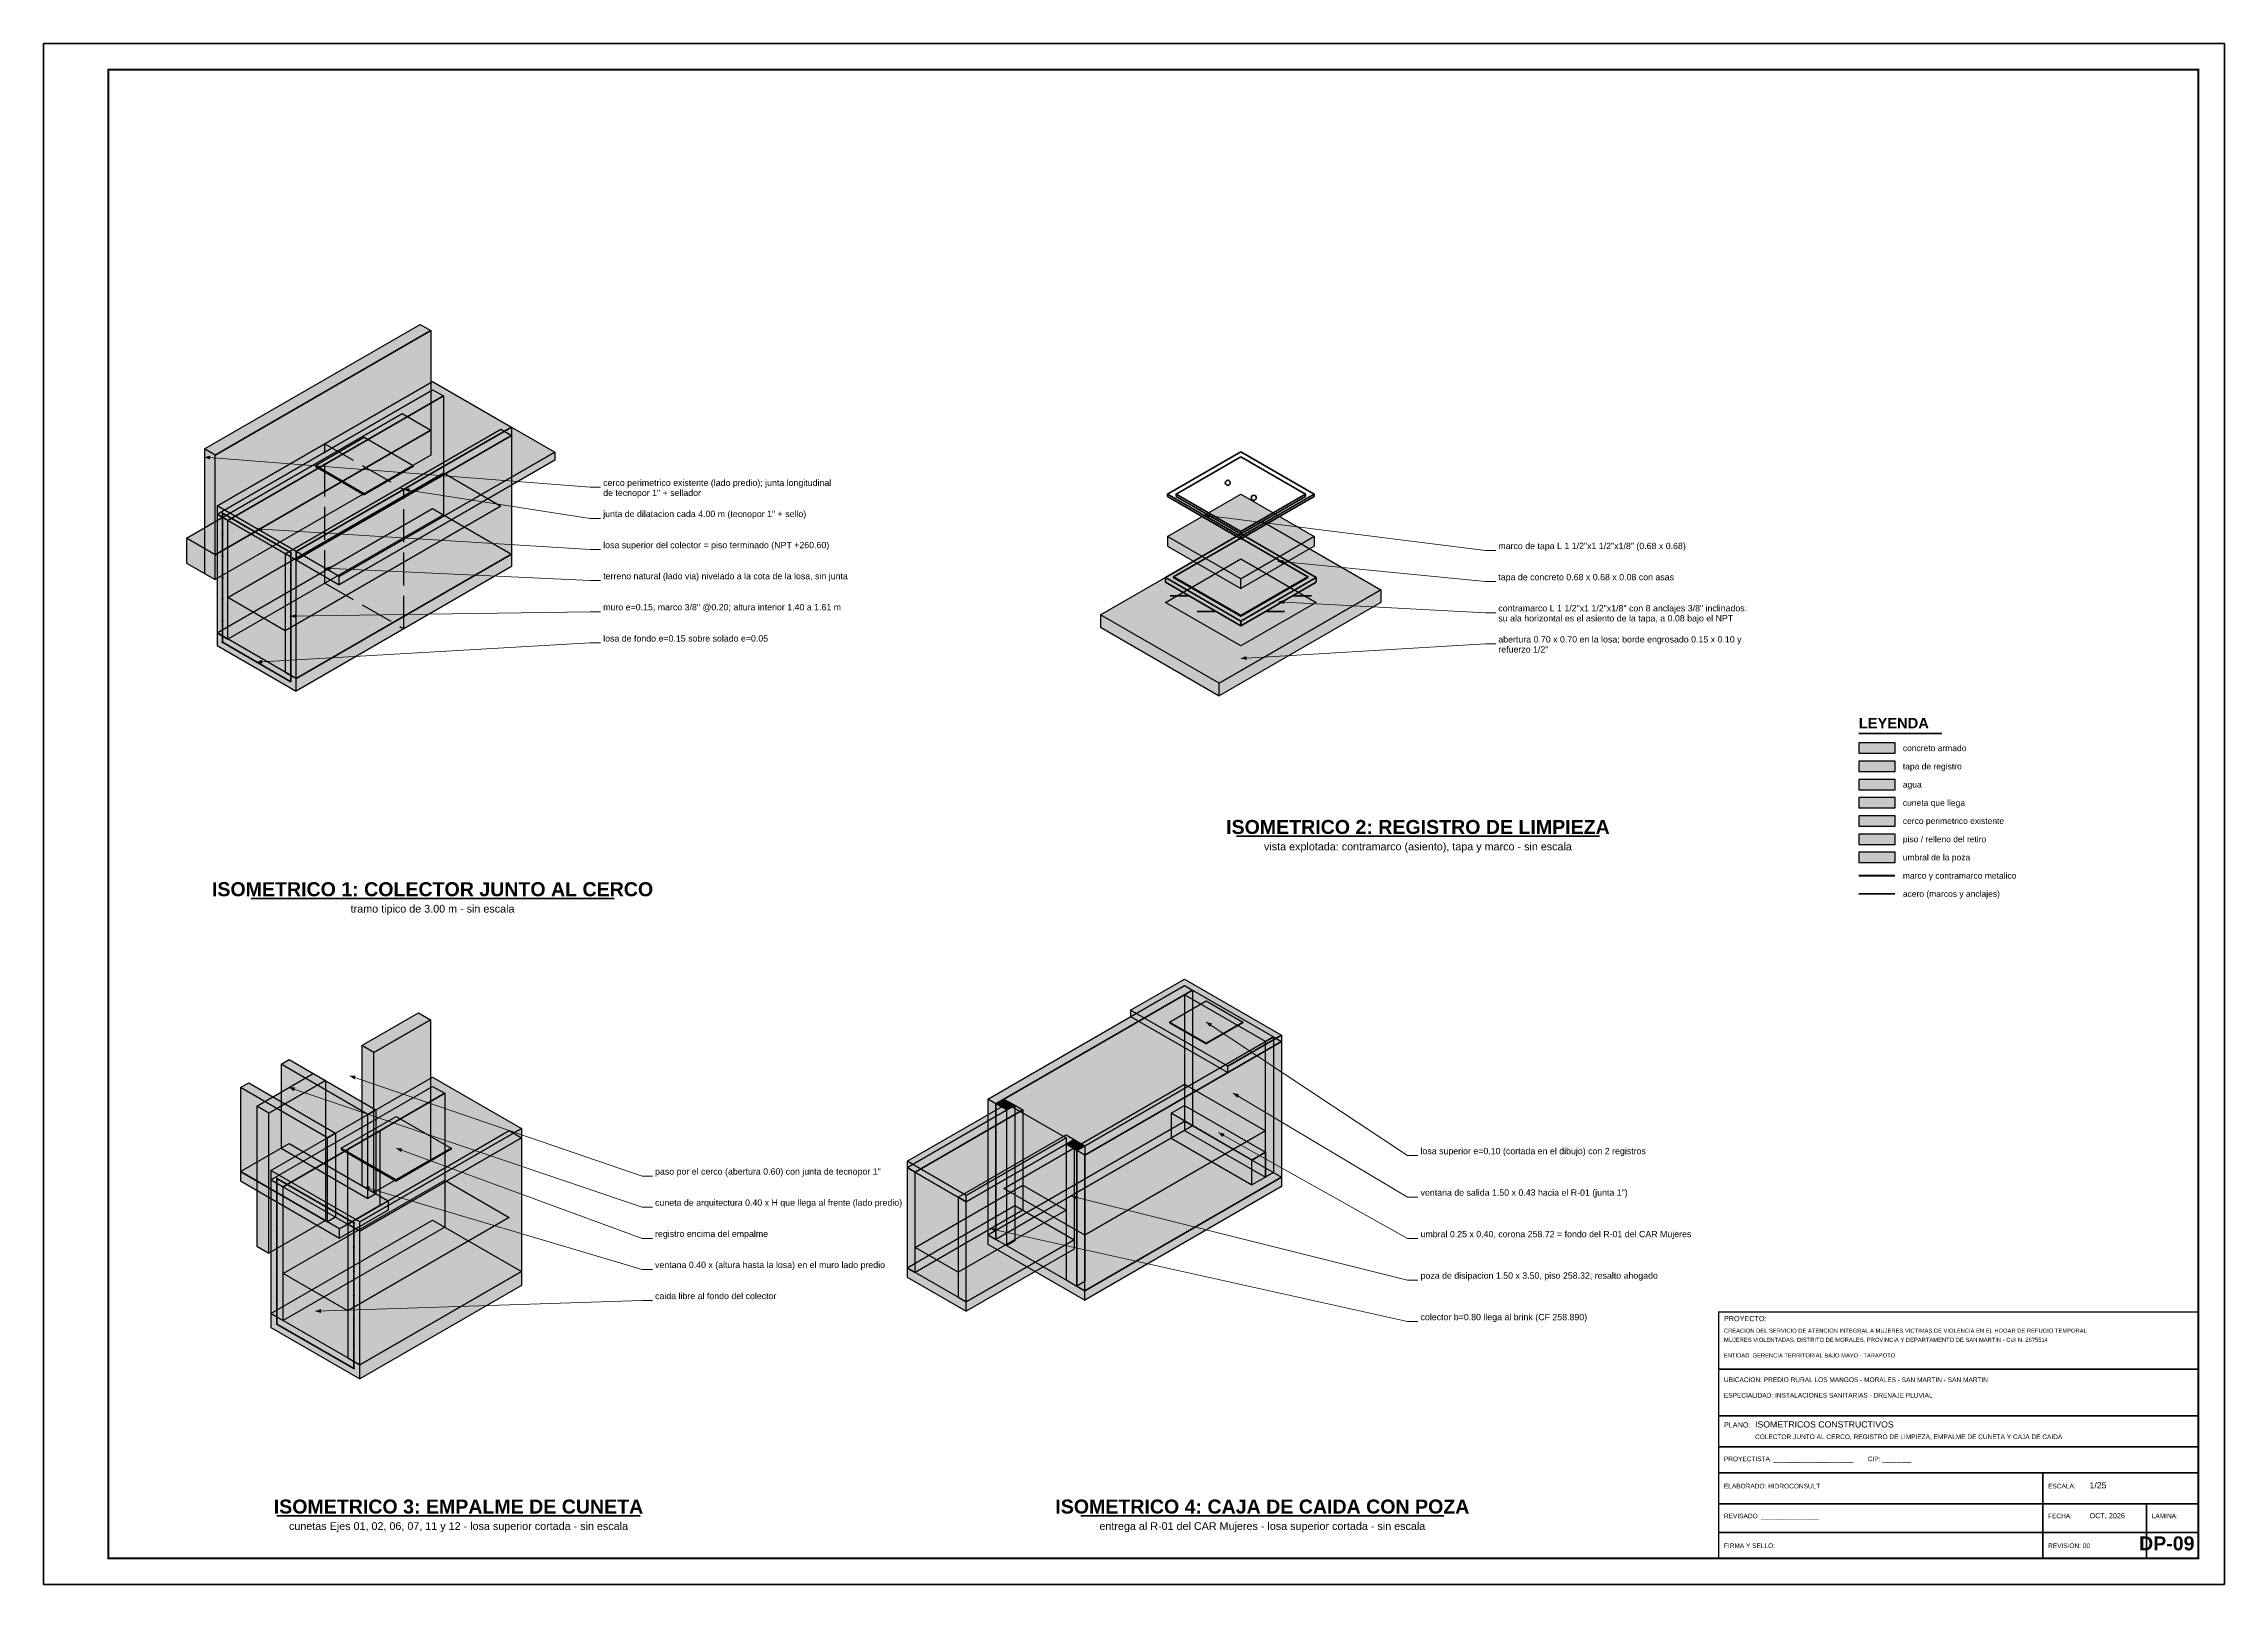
# Model space of a CAD drawing. Header units: metres. Extents: x 349021 to 349543, y 9281040 to 9281959.
# Drawn here: x 349070.98 to 349092.01, y 9281439.79 to 9281454.64 of the extents above; entities that cross this region are included whole.
import ezdxf
from ezdxf.enums import TextEntityAlignment as Align

# ---------------------------------------------------------------- set-up
doc = ezdxf.new("R2010")
doc.units = ezdxf.units.M
doc.header["$LTSCALE"] = 0.25
doc.linetypes.add('DASHED', pattern=[1.524, 1.27, -0.254])
for name, color, linetype, lineweight in [('ACERO', 1, 'CONTINUOUS', 35), ('LLAMADAS', 30, 'CONTINUOUS', 18), ('MARCO', 7, 'CONTINUOUS', 50), ('MARCO-METALICO', 32, 'CONTINUOUS', 40), ('ROTULO', 7, 'CONTINUOUS', 35), ('TITULOS', 160, 'CONTINUOUS', 35)]:
    doc.layers.add(name, color=color, linetype=linetype, lineweight=lineweight)
for name, color, linetype in [('ACERO-PUNTOS', 5, 'CONTINUOUS'), ('ISO-ARISTAS', 8, 'CONTINUOUS'), ('JUNTAS', 8, 'DASHED'), ('LEYENDA', 7, 'CONTINUOUS'), ('ROTULO-TEXTO', 7, 'CONTINUOUS'), ('TEXTOS', 7, 'CONTINUOUS')]:
    doc.layers.add(name, color=color, linetype=linetype)
for name, color, linetype, true_color in [('ISO-AGUA', 150, 'CONTINUOUS', 0x82bef0), ('ISO-CERCO', 14, 'CONTINUOUS', 0xe2c8c8), ('ISO-CONCRETO-LAT1', 253, 'CONTINUOUS', 0xcecece), ('ISO-CONCRETO-LAT2', 252, 'CONTINUOUS', 0xb2b2b2), ('ISO-CONCRETO-SUP', 254, 'CONTINUOUS', 0xe8e8e8), ('ISO-CUNETA', 94, 'CONTINUOUS', 0xa8d6a8), ('ISO-PIEDRA', 34, 'CONTINUOUS', 0xc4b092), ('ISO-TAPA', 255, 'CONTINUOUS', 0xf8f4e6), ('ISO-TERRENO', 94, 'CONTINUOUS', 0xd6e2c4)]:
    doc.layers.add(name, color=color, linetype=linetype, true_color=true_color)
doc.styles.get("Standard").update_dxf_attribs({"font": 'arial.ttf'})
doc.styles.add('TITULOS', font='arialbd.ttf')

msp = doc.modelspace()

# ---------------------------------------------------------------- texts
at = {"layer": 'LEYENDA'}
for s, p in [('concreto armado', (349088.905, 9281447.85)), ('tapa de registro', (349088.905, 9281447.674)), ('agua', (349088.905, 9281447.499)), ('cuneta que llega', (349088.905, 9281447.323)), ('cerco perimetrico existente', (349088.905, 9281447.148)), ('piso / relleno del retiro', (349088.905, 9281446.972)), ('umbral de la poza', (349088.905, 9281446.797)), ('marco y contramarco metalico', (349088.905, 9281446.621)), ('acero (marcos y anclajes)', (349088.905, 9281446.446))]:
    msp.add_text(s, height=0.0585, dxfattribs=at).set_placement(p, align=Align.MIDDLE_LEFT)
at = {"layer": 'ROTULO-TEXTO'}
for s, height, p in [('PROYECTO:', 0.05, (349087.18, 9281442.327)), ('CREACION DEL SERVICIO DE ATENCION INTEGRAL A MUJERES VICTIMAS DE VIOLENCIA EN EL HOGAR DE REFUGIO TEMPORAL', 0.04, (349087.18, 9281442.215)), ('MUJERES VIOLENTADAS, DISTRITO DE MORALES, PROVINCIA Y DEPARTAMENTO DE SAN MARTIN - CUI N. 2675514', 0.04, (349087.18, 9281442.127)), ('ENTIDAD: GERENCIA TERRITORIAL BAJO MAYO - TARAPOTO', 0.04, (349087.18, 9281441.977)), ('UBICACION: PREDIO RURAL LOS MANGOS - MORALES - SAN MARTIN - SAN MARTIN', 0.045, (349087.18, 9281441.74)), ('ESPECIALIDAD: INSTALACIONES SANITARIAS - DRENAJE PLUVIAL', 0.045, (349087.18, 9281441.59)), ('PLANO:', 0.05, (349087.18, 9281441.302)), ('ISOMETRICOS CONSTRUCTIVOS', 0.06, (349087.48, 9281441.302)), ('COLECTOR JUNTO AL CERCO, REGISTRO DE LIMPIEZA, EMPALME DE CUNETA Y CAJA DE CAIDA', 0.045, (349087.48, 9281441.19)), ('PROYECTISTA: ______________________        CIP: ________', 0.045, (349087.18, 9281440.977)), ('ELABORADO: HIDROCONSULT', 0.045, (349087.18, 9281440.715)), ('ESCALA:', 0.045, (349090.305, 9281440.715)), ('1/25', 0.06, (349090.705, 9281440.715)), ('REVISADO: ________________', 0.045, (349087.18, 9281440.427)), ('FECHA:', 0.045, (349090.305, 9281440.427)), ('OCT. 2026', 0.05, (349090.705, 9281440.427)), ('LAMINA:', 0.045, (349091.305, 9281440.427)), ('FIRMA Y SELLO:', 0.045, (349087.18, 9281440.14)), ('REVISION: 00', 0.045, (349090.305, 9281440.14))]:
    msp.add_text(s, height=height, dxfattribs=at).set_placement(p)
at = {"layer": 'TEXTOS'}
for s, p in [('cerco perimetrico existente (lado predio); junta longitudinal', (349076.375, 9281450.377)), ('de tecnopor 1" + sellador', (349076.375, 9281450.28)), ('junta de dilatacion cada 4.00 m (tecnopor 1" + sello)', (349076.375, 9281450.077)), ('losa superior del colector = piso terminado (NPT +260.60)', (349076.375, 9281449.777)), ('marco de tapa L 1 1/2"x1 1/2"x1/8" (0.68 x 0.68)', (349085.005, 9281449.768)), ('terreno natural (lado via) nivelado a la cota de la losa, sin junta', (349076.375, 9281449.477)), ('tapa de concreto 0.68 x 0.68 x 0.08 con asas', (349085.005, 9281449.468)), ('muro e=0.15, marco 3/8" @0.20; altura interior 1.40 a 1.61 m', (349076.375, 9281449.178)), ('su ala horizontal es el asiento de la tapa, a 0.08 bajo el NPT', (349085.005, 9281449.071)), ('contramarco L 1 1/2"x1 1/2"x1/8" con 8 anclajes 3/8" inclinados:', (349085.005, 9281449.168)), ('losa de fondo e=0.15 sobre solado e=0.05', (349076.375, 9281448.877)), ('abertura 0.70 x 0.70 en la losa; borde engrosado 0.15 x 0.10 y', (349085.005, 9281448.868)), ('refuerzo 1/2"', (349085.005, 9281448.771)), ('losa superior e=0.10 (cortada en el dibujo) con 2 registros', (349084.255, 9281443.936)), ('paso por el cerco (abertura 0.60) con junta de tecnopor 1"', (349076.875, 9281443.739)), ('ventana de salida 1.50 x 0.43 hacia el R-01 (junta 1")', (349084.255, 9281443.536)), ('cuneta de arquitectura 0.40 x H que llega al frente (lado predio)', (349076.875, 9281443.439)), ('registro encima del empalme', (349076.875, 9281443.139)), ('umbral 0.25 x 0.40, corona 258.72 = fondo del R-01 del CAR Mujeres', (349084.255, 9281443.136)), ('ventana 0.40 x (altura hasta la losa) en el muro lado predio', (349076.875, 9281442.839)), ('poza de disipacion 1.50 x 3.50, piso 258.32; resalto ahogado', (349084.255, 9281442.736)), ('caida libre al fondo del colector', (349076.875, 9281442.539)), ('colector b=0.80 llega al brink (CF 258.890)', (349084.255, 9281442.336))]:
    msp.add_text(s, height=0.06075, dxfattribs=at).set_placement(p)
for s, p in [('vista explotada: contramarco (asiento), tapa y marco - sin escala', (349084.23, 9281446.902)), ('tramo tipico de 3.00 m - sin escala', (349074.73, 9281446.302)), ('cunetas Ejes 01, 02, 06, 07, 11 y 12 - losa superior cortada - sin escala', (349074.98, 9281440.352)), ('entrega al R-01 del CAR Mujeres - losa superior cortada - sin escala', (349082.73, 9281440.352))]:
    msp.add_text(s, height=0.07425, dxfattribs=at).set_placement(p, align=Align.MIDDLE_CENTER)
at = {"layer": 'TITULOS', "style": 'TITULOS'}
msp.add_text('LEYENDA', height=0.1013, dxfattribs=at).set_placement((349088.48, 9281448.04))
for s, p in [('ISOMETRICO 2: REGISTRO DE LIMPIEZA', (349084.23, 9281447.09)), ('ISOMETRICO 1: COLECTOR JUNTO AL CERCO', (349074.73, 9281446.49)), ('ISOMETRICO 3: EMPALME DE CUNETA', (349074.98, 9281440.54)), ('ISOMETRICO 4: CAJA DE CAIDA CON POZA', (349082.73, 9281440.54))]:
    msp.add_text(s, height=0.135, dxfattribs=at).set_placement(p, align=Align.MIDDLE_CENTER)
msp.add_text('DP-09', height=0.135, dxfattribs=at).set_placement((349091.717, 9281440.077), align=Align.BOTTOM_RIGHT)

# ---------------------------------------------------------------- blocks, each defined once
blk = doc.blocks.new('ACERO-38')
at = {"layer": 'ACERO-PUNTOS'}
h = blk.add_hatch(color=5, dxfattribs=at)
h.dxf.hatch_style = 1
h.paths.add_polyline_path([(-0.00475, 0, 1), (0.00475, 0, 1)])
at = {"layer": 'ACERO-PUNTOS', "color": 5}
blk.add_circle((0, 0), 0.00475, dxfattribs=at)

# ---------------------------------------------------------------- hatches: boundary and pattern name
at = {"layer": 'ISO-AGUA', "true_color": 0x82bef0}
h = msp.add_hatch(color=7, dxfattribs=at)
h.dxf.hatch_style = 1
h.paths.add_polyline_path([(349088.48, 9281447.449), (349088.83, 9281447.449), (349088.83, 9281447.549), (349088.48, 9281447.549)])
at = {"layer": 'ISO-CERCO', "true_color": 0xe2c8c8}
h = msp.add_hatch(color=7, dxfattribs=at)
h.dxf.hatch_style = 1
h.paths.add_polyline_path([(349088.48, 9281447.098), (349088.83, 9281447.098), (349088.83, 9281447.198), (349088.48, 9281447.198)])
at = {"layer": 'ISO-CONCRETO-SUP', "true_color": 0xe8e8e8}
h = msp.add_hatch(color=7, dxfattribs=at)
h.dxf.hatch_style = 1
h.paths.add_polyline_path([(349088.48, 9281447.8), (349088.83, 9281447.8), (349088.83, 9281447.9), (349088.48, 9281447.9)])
at = {"layer": 'ISO-CUNETA', "true_color": 0xa8d6a8}
h = msp.add_hatch(color=7, dxfattribs=at)
h.dxf.hatch_style = 1
h.paths.add_polyline_path([(349088.48, 9281447.273), (349088.83, 9281447.273), (349088.83, 9281447.373), (349088.48, 9281447.373)])
at = {"layer": 'ISO-PIEDRA', "true_color": 0xc4b092}
h = msp.add_hatch(color=7, dxfattribs=at)
h.dxf.hatch_style = 1
h.paths.add_polyline_path([(349088.48, 9281446.747), (349088.83, 9281446.747), (349088.83, 9281446.847), (349088.48, 9281446.847)])
at = {"layer": 'ISO-TAPA', "true_color": 0xf8f4e6}
h = msp.add_hatch(color=7, dxfattribs=at)
h.dxf.hatch_style = 1
h.paths.add_polyline_path([(349088.48, 9281447.624), (349088.83, 9281447.624), (349088.83, 9281447.724), (349088.48, 9281447.724)])
at = {"layer": 'ISO-TERRENO', "true_color": 0xd6e2c4}
h = msp.add_hatch(color=7, dxfattribs=at)
h.dxf.hatch_style = 1
h.paths.add_polyline_path([(349088.48, 9281446.922), (349088.83, 9281446.922), (349088.83, 9281447.022), (349088.48, 9281447.022)])

# ---------------------------------------------------------------- linework, layer by layer
at = {"layer": 'ACERO'}
for p, q in [((349082.029, 9281449.318), (349081.841, 9281449.318)), ((349083.016, 9281449.318), (349083.203, 9281449.318)), ((349082.288, 9281449.168), (349082.101, 9281449.168)), ((349082.756, 9281449.168), (349082.943, 9281449.168))]:
    msp.add_line(p, q, dxfattribs=at)
for points in [[(349072.704, 9281448.87), (349073.362, 9281448.49), (349073.362, 9281449.734), (349072.704, 9281450.114)], [(349073.23, 9281442.299), (349073.97, 9281441.871), (349073.97, 9281443.274), (349073.23, 9281443.702)]]:
    msp.add_lwpolyline(points, close=True, dxfattribs=at)
at = {"layer": 'ACERO', "const_width": 0.0175}
msp.add_lwpolyline([(349088.48, 9281446.446), (349088.83, 9281446.446)], dxfattribs=at)
at = {"layer": 'ISO-AGUA'}
msp.add_lwpolyline([(349088.48, 9281447.449), (349088.83, 9281447.449), (349088.83, 9281447.549), (349088.48, 9281447.549)], close=True, dxfattribs=at)
at = {"layer": 'ISO-AGUA', "true_color": 0x82bef0}
for points in [[(349074.834, 9281450.502), (349075.388, 9281450.182), (349072.755, 9281449.302), (349073.31, 9281448.982)], [(349081.98, 9281444.61), (349082.759, 9281444.16), (349080.239, 9281443.605), (349081.019, 9281443.155)], [(349074.847, 9281443.685), (349075.47, 9281443.325), (349073.288, 9281442.785), (349073.912, 9281442.425)], [(349080.421, 9281443.638), (349080.837, 9281443.398), (349079.382, 9281443.038), (349079.798, 9281442.798)]]:
    msp.add_solid(points, dxfattribs=at)
at = {"layer": 'ISO-ARISTAS'}
for points in [[(349074.609, 9281451.934), (349074.713, 9281451.874), (349072.634, 9281450.674), (349072.53, 9281450.734)], [(349074.713, 9281450.674), (349072.634, 9281449.474), (349072.634, 9281450.674), (349074.713, 9281451.874)], [(349074.73, 9281451.384), (349075.492, 9281450.944), (349073.414, 9281449.744), (349072.652, 9281450.184)], [(349074.73, 9281451.304), (349074.834, 9281451.244), (349072.755, 9281450.044), (349072.652, 9281450.104)], [(349074.834, 9281450.1), (349072.755, 9281448.9), (349072.755, 9281450.044), (349074.834, 9281451.244)], [(349074.834, 9281450.1), (349072.755, 9281448.9), (349072.755, 9281450.044), (349074.834, 9281451.244)], [(349074.436, 9281451.074), (349074.713, 9281450.914), (349072.634, 9281449.714), (349072.357, 9281449.874)], [(349075.492, 9281450.864), (349073.414, 9281449.664), (349073.414, 9281449.744), (349075.492, 9281450.944)], [(349075.492, 9281450.944), (349075.908, 9281450.704), (349073.829, 9281449.504), (349073.414, 9281449.744)], [(349072.53, 9281449.534), (349072.634, 9281449.474), (349072.634, 9281450.674), (349072.53, 9281450.734)], [(349074.713, 9281450.674), (349072.634, 9281449.474), (349072.634, 9281449.714), (349074.713, 9281450.914)], [(349075.388, 9281450.924), (349075.492, 9281450.864), (349073.414, 9281449.664), (349073.31, 9281449.724)], [(349075.492, 9281449.72), (349073.414, 9281448.52), (349073.414, 9281449.664), (349075.492, 9281450.864)], [(349074.072, 9281450.846), (349074.543, 9281450.574), (349074.072, 9281450.302), (349073.601, 9281450.574)], [(349073.601, 9281450.564), (349074.072, 9281450.292), (349074.072, 9281450.302), (349073.601, 9281450.574)], [(349075.908, 9281450.624), (349073.829, 9281449.424), (349073.829, 9281449.504), (349075.908, 9281450.704)], [(349074.543, 9281450.564), (349074.072, 9281450.292), (349074.072, 9281450.302), (349074.543, 9281450.574)], [(349074.834, 9281450.502), (349075.388, 9281450.182), (349073.31, 9281448.982), (349072.755, 9281449.302)], [(349082.522, 9281450.299), (349083.229, 9281449.891), (349082.522, 9281449.483), (349081.815, 9281449.891)], [(349072.652, 9281450.104), (349073.414, 9281449.664), (349073.414, 9281449.744), (349072.652, 9281450.184)], [(349074.73, 9281450.16), (349075.492, 9281449.72), (349073.414, 9281448.52), (349072.652, 9281448.96)], [(349072.652, 9281448.96), (349072.755, 9281448.9), (349072.755, 9281450.044), (349072.652, 9281450.104)], [(349082.73, 9281450.035), (349083.873, 9281449.375), (349082.314, 9281448.475), (349081.171, 9281449.135)], [(349081.815, 9281449.795), (349082.522, 9281449.387), (349082.522, 9281449.483), (349081.815, 9281449.891)], [(349083.229, 9281449.795), (349082.522, 9281449.387), (349082.522, 9281449.483), (349083.229, 9281449.891)], [(349072.357, 9281449.634), (349072.634, 9281449.474), (349072.634, 9281449.714), (349072.357, 9281449.874)], [(349073.31, 9281448.58), (349073.414, 9281448.52), (349073.414, 9281449.664), (349073.31, 9281449.724)], [(349073.414, 9281449.664), (349073.829, 9281449.424), (349073.829, 9281449.504), (349073.414, 9281449.744)], [(349075.492, 9281449.6), (349073.414, 9281448.4), (349073.414, 9281448.52), (349075.492, 9281449.72)], [(349082.522, 9281449.675), (349083.25, 9281449.255), (349082.522, 9281448.835), (349081.795, 9281449.255)], [(349083.873, 9281449.255), (349082.314, 9281448.355), (349082.314, 9281448.475), (349083.873, 9281449.375)], [(349081.171, 9281449.015), (349082.314, 9281448.355), (349082.314, 9281448.475), (349081.171, 9281449.135)], [(349072.652, 9281448.84), (349073.414, 9281448.4), (349073.414, 9281448.52), (349072.652, 9281448.96)], [(349081.98, 9281445.563), (349082.058, 9281445.518), (349080.161, 9281444.423), (349080.083, 9281444.468)], [(349082.058, 9281444.21), (349080.161, 9281443.115), (349080.161, 9281444.423), (349082.058, 9281445.518)], [(349082.058, 9281444.21), (349080.161, 9281443.115), (349080.161, 9281444.423), (349082.058, 9281445.518)], [(349081.98, 9281445.623), (349082.915, 9281445.083), (349082.396, 9281444.783), (349081.46, 9281445.323)], [(349082.058, 9281445.518), (349082.837, 9281445.068), (349082.759, 9281445.023), (349081.98, 9281445.473)], [(349081.98, 9281444.165), (349082.759, 9281443.715), (349082.759, 9281445.023), (349081.98, 9281445.473)], [(349074.594, 9281445.299), (349074.711, 9281445.232), (349074.165, 9281444.917), (349074.048, 9281444.984)], [(349081.46, 9281445.263), (349082.396, 9281444.723), (349082.396, 9281444.783), (349081.46, 9281445.323)], [(349082.188, 9281445.414), (349082.541, 9281445.21), (349082.188, 9281445.006), (349081.835, 9281445.21)], [(349074.711, 9281443.882), (349074.165, 9281443.567), (349074.165, 9281444.917), (349074.711, 9281445.232)], [(349082.837, 9281445.068), (349082.915, 9281445.023), (349081.019, 9281443.928), (349080.941, 9281443.973)], [(349081.835, 9281445.203), (349082.188, 9281444.999), (349082.188, 9281445.006), (349081.835, 9281445.21)], [(349082.541, 9281445.203), (349082.188, 9281444.999), (349082.188, 9281445.006), (349082.541, 9281445.21)], [(349082.915, 9281445.023), (349082.396, 9281444.723), (349082.396, 9281444.783), (349082.915, 9281445.083)], [(349082.837, 9281443.76), (349082.759, 9281443.715), (349082.759, 9281445.023), (349082.837, 9281445.068)], [(349073.347, 9281444.849), (349074.184, 9281444.365), (349074.106, 9281444.32), (349073.269, 9281444.804)], [(349074.048, 9281443.634), (349074.165, 9281443.567), (349074.165, 9281444.917), (349074.048, 9281444.984)], [(349082.915, 9281443.715), (349081.019, 9281442.62), (349081.019, 9281443.928), (349082.915, 9281445.023)], [(349072.957, 9281444.624), (349073.795, 9281444.14), (349073.717, 9281444.095), (349072.879, 9281444.579)], [(349073.58, 9281444.714), (349073.697, 9281444.647), (349073.152, 9281444.332), (349073.035, 9281444.399)], [(349073.697, 9281443.297), (349073.152, 9281442.982), (349073.152, 9281444.332), (349073.697, 9281444.647)], [(349074.73, 9281444.68), (349075.587, 9281444.185), (349074.029, 9281443.285), (349073.171, 9281443.78)], [(349073.269, 9281443.994), (349074.106, 9281443.51), (349074.106, 9281444.32), (349073.269, 9281444.804)], [(349072.879, 9281443.769), (349073.717, 9281443.285), (349073.717, 9281444.095), (349072.879, 9281444.579)], [(349074.73, 9281444.59), (349074.847, 9281444.523), (349073.288, 9281443.623), (349073.171, 9281443.69)], [(349074.847, 9281443.232), (349073.288, 9281442.332), (349073.288, 9281443.623), (349074.847, 9281444.523)], [(349074.847, 9281443.232), (349073.288, 9281442.332), (349073.288, 9281443.623), (349074.847, 9281444.523)], [(349080.265, 9281444.423), (349080.837, 9281444.093), (349079.876, 9281443.538), (349079.304, 9281443.868)], [(349080.083, 9281443.16), (349080.161, 9281443.115), (349080.161, 9281444.423), (349080.083, 9281444.468)], [(349080.239, 9281444.468), (349080.343, 9281444.408), (349080.265, 9281444.363), (349080.161, 9281444.423)], [(349080.161, 9281443.115), (349080.265, 9281443.055), (349080.265, 9281444.363), (349080.161, 9281444.423)], [(349081.98, 9281444.61), (349082.759, 9281444.16), (349081.019, 9281443.155), (349080.239, 9281443.605)], [(349073.035, 9281443.049), (349073.152, 9281442.982), (349073.152, 9281444.332), (349073.035, 9281444.399)], [(349074.379, 9281444.3), (349074.909, 9281443.994), (349074.379, 9281443.688), (349073.849, 9281443.994)], [(349074.184, 9281443.555), (349074.106, 9281443.51), (349074.106, 9281444.32), (349074.184, 9281444.365)], [(349080.343, 9281444.408), (349080.421, 9281444.363), (349079.382, 9281443.763), (349079.304, 9281443.808)], [(349080.421, 9281443.397), (349079.382, 9281442.797), (349079.382, 9281443.763), (349080.421, 9281444.363)], [(349081.98, 9281444.255), (349082.915, 9281443.715), (349081.019, 9281442.62), (349080.083, 9281443.16)], [(349080.343, 9281443.1), (349080.265, 9281443.055), (349080.265, 9281444.363), (349080.343, 9281444.408)], [(349081.98, 9281444.405), (349082.759, 9281443.955), (349082.63, 9281443.88), (349081.85, 9281444.33)], [(349081.85, 9281444.09), (349082.63, 9281443.64), (349082.63, 9281443.88), (349081.85, 9281444.33)], [(349073.347, 9281444.039), (349074.301, 9281443.488), (349073.834, 9281443.218), (349072.879, 9281443.769)], [(349073.795, 9281443.33), (349073.717, 9281443.285), (349073.717, 9281444.095), (349073.795, 9281444.14)], [(349073.849, 9281443.983), (349074.379, 9281443.677), (349074.379, 9281443.688), (349073.849, 9281443.994)], [(349075.47, 9281444.163), (349075.587, 9281444.095), (349074.029, 9281443.195), (349073.912, 9281443.263)], [(349074.223, 9281443.443), (349073.912, 9281443.263), (349073.912, 9281443.983), (349074.223, 9281444.163)], [(349075.587, 9281444.095), (349074.029, 9281443.195), (349074.029, 9281443.285), (349075.587, 9281444.185)], [(349075.587, 9281442.805), (349074.029, 9281441.905), (349074.029, 9281443.195), (349075.587, 9281444.095)], [(349074.909, 9281443.983), (349074.379, 9281443.677), (349074.379, 9281443.688), (349074.909, 9281443.994)], [(349080.837, 9281444.123), (349080.915, 9281444.078), (349079.876, 9281443.478), (349079.798, 9281443.523)], [(349080.837, 9281444.033), (349079.876, 9281443.478), (349079.876, 9281443.538), (349080.837, 9281444.093)], [(349080.915, 9281443.112), (349079.876, 9281442.512), (349079.876, 9281443.478), (349080.915, 9281444.078)], [(349080.915, 9281444.078), (349081.019, 9281444.018), (349080.941, 9281443.973), (349080.837, 9281444.033)], [(349080.837, 9281442.725), (349080.941, 9281442.665), (349080.941, 9281443.973), (349080.837, 9281444.033)], [(349081.019, 9281442.71), (349080.941, 9281442.665), (349080.941, 9281443.973), (349081.019, 9281444.018)], [(349073.171, 9281443.69), (349074.029, 9281443.195), (349074.029, 9281443.285), (349073.171, 9281443.78)], [(349079.304, 9281443.808), (349079.876, 9281443.478), (349079.876, 9281443.538), (349079.304, 9281443.868)], [(349079.304, 9281442.842), (349079.382, 9281442.797), (349079.382, 9281443.763), (349079.304, 9281443.808)], [(349080.941, 9281442.665), (349081.019, 9281442.62), (349081.019, 9281443.928), (349080.941, 9281443.973)], [(349082.759, 9281443.715), (349082.63, 9281443.64), (349082.63, 9281443.88), (349082.759, 9281443.955)], [(349072.879, 9281443.679), (349073.834, 9281443.128), (349073.834, 9281443.218), (349072.879, 9281443.769)], [(349073.171, 9281442.4), (349073.288, 9281442.332), (349073.288, 9281443.623), (349073.171, 9281443.69)], [(349074.847, 9281443.685), (349075.47, 9281443.325), (349073.912, 9281442.425), (349073.288, 9281442.785)], [(349080.421, 9281443.638), (349080.837, 9281443.398), (349079.798, 9281442.798), (349079.382, 9281443.038)], [(349082.915, 9281443.625), (349081.019, 9281442.53), (349081.019, 9281442.62), (349082.915, 9281443.715)], [(349074.301, 9281443.398), (349073.834, 9281443.128), (349073.834, 9281443.218), (349074.301, 9281443.488)], [(349080.343, 9281443.442), (349080.915, 9281443.112), (349079.876, 9281442.512), (349079.304, 9281442.842)], [(349079.798, 9281442.557), (349079.876, 9281442.512), (349079.876, 9281443.478), (349079.798, 9281443.523)], [(349074.73, 9281443.3), (349075.587, 9281442.805), (349074.029, 9281441.905), (349073.171, 9281442.4)], [(349073.912, 9281441.972), (349074.029, 9281441.905), (349074.029, 9281443.195), (349073.912, 9281443.263)], [(349080.083, 9281443.07), (349081.019, 9281442.53), (349081.019, 9281442.62), (349080.083, 9281443.16)], [(349080.915, 9281443.022), (349079.876, 9281442.422), (349079.876, 9281442.512), (349080.915, 9281443.112)], [(349075.587, 9281442.67), (349074.029, 9281441.77), (349074.029, 9281441.905), (349075.587, 9281442.805)], [(349079.304, 9281442.752), (349079.876, 9281442.422), (349079.876, 9281442.512), (349079.304, 9281442.842)], [(349073.171, 9281442.265), (349074.029, 9281441.77), (349074.029, 9281441.905), (349073.171, 9281442.4)]]:
    msp.add_lwpolyline(points, close=True, dxfattribs=at)
at = {"layer": 'ISO-CERCO'}
msp.add_lwpolyline([(349088.48, 9281447.098), (349088.83, 9281447.098), (349088.83, 9281447.198), (349088.48, 9281447.198)], close=True, dxfattribs=at)
at = {"layer": 'ISO-CERCO', "true_color": 0xe2c8c8}
for points in [[(349074.609, 9281451.934), (349074.713, 9281451.874), (349072.53, 9281450.734), (349072.634, 9281450.674)], [(349074.713, 9281450.674), (349072.634, 9281449.474), (349074.713, 9281451.874), (349072.634, 9281450.674)], [(349074.436, 9281451.074), (349074.713, 9281450.914), (349072.357, 9281449.874), (349072.634, 9281449.714)], [(349072.53, 9281449.534), (349072.634, 9281449.474), (349072.53, 9281450.734), (349072.634, 9281450.674)], [(349074.713, 9281450.674), (349072.634, 9281449.474), (349074.713, 9281450.914), (349072.634, 9281449.714)], [(349072.357, 9281449.634), (349072.634, 9281449.474), (349072.357, 9281449.874), (349072.634, 9281449.714)], [(349074.594, 9281445.299), (349074.711, 9281445.232), (349074.048, 9281444.984), (349074.165, 9281444.917)], [(349074.711, 9281443.882), (349074.165, 9281443.567), (349074.711, 9281445.232), (349074.165, 9281444.917)], [(349074.048, 9281443.634), (349074.165, 9281443.567), (349074.048, 9281444.984), (349074.165, 9281444.917)], [(349073.58, 9281444.714), (349073.697, 9281444.647), (349073.035, 9281444.399), (349073.152, 9281444.332)], [(349073.697, 9281443.297), (349073.152, 9281442.982), (349073.697, 9281444.647), (349073.152, 9281444.332)], [(349073.035, 9281443.049), (349073.152, 9281442.982), (349073.035, 9281444.399), (349073.152, 9281444.332)]]:
    msp.add_solid(points, dxfattribs=at)
at = {"layer": 'ISO-CONCRETO-LAT1', "true_color": 0xcecece}
for points in [[(349072.652, 9281450.104), (349073.414, 9281449.664), (349072.652, 9281450.184), (349073.414, 9281449.744)], [(349072.652, 9281448.96), (349072.755, 9281448.9), (349072.652, 9281450.104), (349072.755, 9281450.044)], [(349073.31, 9281448.58), (349073.414, 9281448.52), (349073.31, 9281449.724), (349073.414, 9281449.664)], [(349081.171, 9281449.015), (349082.314, 9281448.355), (349081.171, 9281449.135), (349082.314, 9281448.475)], [(349072.652, 9281448.84), (349073.414, 9281448.4), (349072.652, 9281448.96), (349073.414, 9281448.52)], [(349081.98, 9281444.165), (349082.759, 9281443.715), (349081.98, 9281445.473), (349082.759, 9281445.023)], [(349081.46, 9281445.263), (349082.396, 9281444.723), (349081.46, 9281445.323), (349082.396, 9281444.783)], [(349080.083, 9281443.16), (349080.161, 9281443.115), (349080.083, 9281444.468), (349080.161, 9281444.423)], [(349080.161, 9281443.115), (349080.265, 9281443.055), (349080.161, 9281444.423), (349080.265, 9281444.363)], [(349080.837, 9281442.725), (349080.941, 9281442.665), (349080.837, 9281444.033), (349080.941, 9281443.973)], [(349073.171, 9281443.69), (349074.029, 9281443.195), (349073.171, 9281443.78), (349074.029, 9281443.285)], [(349079.304, 9281443.808), (349079.876, 9281443.478), (349079.304, 9281443.868), (349079.876, 9281443.538)], [(349079.304, 9281442.842), (349079.382, 9281442.797), (349079.304, 9281443.808), (349079.382, 9281443.763)], [(349080.941, 9281442.665), (349081.019, 9281442.62), (349080.941, 9281443.973), (349081.019, 9281443.928)], [(349073.171, 9281442.4), (349073.288, 9281442.332), (349073.171, 9281443.69), (349073.288, 9281443.623)], [(349079.798, 9281442.557), (349079.876, 9281442.512), (349079.798, 9281443.523), (349079.876, 9281443.478)], [(349073.912, 9281441.972), (349074.029, 9281441.905), (349073.912, 9281443.263), (349074.029, 9281443.195)], [(349080.083, 9281443.07), (349081.019, 9281442.53), (349080.083, 9281443.16), (349081.019, 9281442.62)], [(349079.304, 9281442.752), (349079.876, 9281442.422), (349079.304, 9281442.842), (349079.876, 9281442.512)], [(349073.171, 9281442.265), (349074.029, 9281441.77), (349073.171, 9281442.4), (349074.029, 9281441.905)]]:
    msp.add_solid(points, dxfattribs=at)
at = {"layer": 'ISO-CONCRETO-LAT2', "true_color": 0xb2b2b2}
for points in [[(349074.834, 9281450.1), (349072.755, 9281448.9), (349074.834, 9281451.244), (349072.755, 9281450.044)], [(349074.834, 9281450.1), (349072.755, 9281448.9), (349074.834, 9281451.244), (349072.755, 9281450.044)], [(349075.492, 9281450.864), (349073.414, 9281449.664), (349075.492, 9281450.944), (349073.414, 9281449.744)], [(349075.492, 9281449.72), (349073.414, 9281448.52), (349075.492, 9281450.864), (349073.414, 9281449.664)], [(349075.492, 9281449.6), (349073.414, 9281448.4), (349075.492, 9281449.72), (349073.414, 9281448.52)], [(349082.522, 9281449.675), (349083.25, 9281449.255), (349081.795, 9281449.255), (349082.522, 9281448.835)], [(349083.873, 9281449.255), (349082.314, 9281448.355), (349083.873, 9281449.375), (349082.314, 9281448.475)], [(349082.058, 9281444.21), (349080.161, 9281443.115), (349082.058, 9281445.518), (349080.161, 9281444.423)], [(349082.058, 9281444.21), (349080.161, 9281443.115), (349082.058, 9281445.518), (349080.161, 9281444.423)], [(349082.915, 9281445.023), (349082.396, 9281444.723), (349082.915, 9281445.083), (349082.396, 9281444.783)], [(349082.837, 9281443.76), (349082.759, 9281443.715), (349082.837, 9281445.068), (349082.759, 9281445.023)], [(349082.915, 9281443.715), (349081.019, 9281442.62), (349082.915, 9281445.023), (349081.019, 9281443.928)], [(349074.847, 9281443.232), (349073.288, 9281442.332), (349074.847, 9281444.523), (349073.288, 9281443.623)], [(349074.847, 9281443.232), (349073.288, 9281442.332), (349074.847, 9281444.523), (349073.288, 9281443.623)], [(349080.421, 9281443.397), (349079.382, 9281442.797), (349080.421, 9281444.363), (349079.382, 9281443.763)], [(349080.343, 9281443.1), (349080.265, 9281443.055), (349080.343, 9281444.408), (349080.265, 9281444.363)], [(349075.587, 9281444.095), (349074.029, 9281443.195), (349075.587, 9281444.185), (349074.029, 9281443.285)], [(349075.587, 9281442.805), (349074.029, 9281441.905), (349075.587, 9281444.095), (349074.029, 9281443.195)], [(349080.837, 9281444.033), (349079.876, 9281443.478), (349080.837, 9281444.093), (349079.876, 9281443.538)], [(349080.915, 9281443.112), (349079.876, 9281442.512), (349080.915, 9281444.078), (349079.876, 9281443.478)], [(349081.019, 9281442.71), (349080.941, 9281442.665), (349081.019, 9281444.018), (349080.941, 9281443.973)], [(349082.915, 9281443.625), (349081.019, 9281442.53), (349082.915, 9281443.715), (349081.019, 9281442.62)], [(349080.915, 9281443.022), (349079.876, 9281442.422), (349080.915, 9281443.112), (349079.876, 9281442.512)], [(349075.587, 9281442.67), (349074.029, 9281441.77), (349075.587, 9281442.805), (349074.029, 9281441.905)]]:
    msp.add_solid(points, dxfattribs=at)
at = {"layer": 'ISO-CONCRETO-SUP'}
msp.add_lwpolyline([(349088.48, 9281447.8), (349088.83, 9281447.8), (349088.83, 9281447.9), (349088.48, 9281447.9)], close=True, dxfattribs=at)
at = {"layer": 'ISO-CONCRETO-SUP', "true_color": 0xe8e8e8}
for points in [[(349074.73, 9281451.384), (349075.492, 9281450.944), (349072.652, 9281450.184), (349073.414, 9281449.744)], [(349074.73, 9281451.304), (349074.834, 9281451.244), (349072.652, 9281450.104), (349072.755, 9281450.044)], [(349075.388, 9281450.924), (349075.492, 9281450.864), (349073.31, 9281449.724), (349073.414, 9281449.664)], [(349074.73, 9281450.16), (349075.492, 9281449.72), (349072.652, 9281448.96), (349073.414, 9281448.52)], [(349082.73, 9281450.035), (349083.873, 9281449.375), (349081.171, 9281449.135), (349082.314, 9281448.475)], [(349081.98, 9281445.563), (349082.058, 9281445.518), (349080.083, 9281444.468), (349080.161, 9281444.423)], [(349081.98, 9281445.623), (349082.915, 9281445.083), (349081.46, 9281445.323), (349082.396, 9281444.783)], [(349082.058, 9281445.518), (349082.837, 9281445.068), (349081.98, 9281445.473), (349082.759, 9281445.023)], [(349082.837, 9281445.068), (349082.915, 9281445.023), (349080.941, 9281443.973), (349081.019, 9281443.928)], [(349074.73, 9281444.68), (349075.587, 9281444.185), (349073.171, 9281443.78), (349074.029, 9281443.285)], [(349074.73, 9281444.59), (349074.847, 9281444.523), (349073.171, 9281443.69), (349073.288, 9281443.623)], [(349080.265, 9281444.423), (349080.837, 9281444.093), (349079.304, 9281443.868), (349079.876, 9281443.538)], [(349080.239, 9281444.468), (349080.343, 9281444.408), (349080.161, 9281444.423), (349080.265, 9281444.363)], [(349080.343, 9281444.408), (349080.421, 9281444.363), (349079.304, 9281443.808), (349079.382, 9281443.763)], [(349081.98, 9281444.255), (349082.915, 9281443.715), (349080.083, 9281443.16), (349081.019, 9281442.62)], [(349075.47, 9281444.163), (349075.587, 9281444.095), (349073.912, 9281443.263), (349074.029, 9281443.195)], [(349074.223, 9281443.443), (349073.912, 9281443.263), (349074.223, 9281444.163), (349073.912, 9281443.983)], [(349080.837, 9281444.123), (349080.915, 9281444.078), (349079.798, 9281443.523), (349079.876, 9281443.478)], [(349080.915, 9281444.078), (349081.019, 9281444.018), (349080.837, 9281444.033), (349080.941, 9281443.973)], [(349080.343, 9281443.442), (349080.915, 9281443.112), (349079.304, 9281442.842), (349079.876, 9281442.512)], [(349074.73, 9281443.3), (349075.587, 9281442.805), (349073.171, 9281442.4), (349074.029, 9281441.905)]]:
    msp.add_solid(points, dxfattribs=at)
at = {"layer": 'ISO-CUNETA'}
msp.add_lwpolyline([(349088.48, 9281447.273), (349088.83, 9281447.273), (349088.83, 9281447.373), (349088.48, 9281447.373)], close=True, dxfattribs=at)
at = {"layer": 'ISO-CUNETA', "true_color": 0xa8d6a8}
for points in [[(349073.347, 9281444.849), (349074.184, 9281444.365), (349073.269, 9281444.804), (349074.106, 9281444.32)], [(349072.957, 9281444.624), (349073.795, 9281444.14), (349072.879, 9281444.579), (349073.717, 9281444.095)], [(349073.269, 9281443.994), (349074.106, 9281443.51), (349073.269, 9281444.804), (349074.106, 9281444.32)], [(349072.879, 9281443.769), (349073.717, 9281443.285), (349072.879, 9281444.579), (349073.717, 9281444.095)], [(349074.184, 9281443.555), (349074.106, 9281443.51), (349074.184, 9281444.365), (349074.106, 9281444.32)], [(349073.347, 9281444.039), (349074.301, 9281443.488), (349072.879, 9281443.769), (349073.834, 9281443.218)], [(349073.795, 9281443.33), (349073.717, 9281443.285), (349073.795, 9281444.14), (349073.717, 9281444.095)], [(349072.879, 9281443.679), (349073.834, 9281443.128), (349072.879, 9281443.769), (349073.834, 9281443.218)], [(349074.301, 9281443.398), (349073.834, 9281443.128), (349074.301, 9281443.488), (349073.834, 9281443.218)]]:
    msp.add_solid(points, dxfattribs=at)
at = {"layer": 'ISO-PIEDRA'}
msp.add_lwpolyline([(349088.48, 9281446.747), (349088.83, 9281446.747), (349088.83, 9281446.847), (349088.48, 9281446.847)], close=True, dxfattribs=at)
at = {"layer": 'ISO-PIEDRA', "true_color": 0xc4b092}
for points in [[(349081.98, 9281444.405), (349082.759, 9281443.955), (349081.85, 9281444.33), (349082.63, 9281443.88)], [(349081.85, 9281444.09), (349082.63, 9281443.64), (349081.85, 9281444.33), (349082.63, 9281443.88)], [(349082.759, 9281443.715), (349082.63, 9281443.64), (349082.759, 9281443.955), (349082.63, 9281443.88)]]:
    msp.add_solid(points, dxfattribs=at)
at = {"layer": 'ISO-TAPA'}
msp.add_lwpolyline([(349088.48, 9281447.624), (349088.83, 9281447.624), (349088.83, 9281447.724), (349088.48, 9281447.724)], close=True, dxfattribs=at)
at = {"layer": 'ISO-TAPA', "true_color": 0xf8f4e6}
for points in [[(349074.072, 9281450.846), (349074.543, 9281450.574), (349073.601, 9281450.574), (349074.072, 9281450.302)], [(349073.601, 9281450.564), (349074.072, 9281450.292), (349073.601, 9281450.574), (349074.072, 9281450.302)], [(349074.543, 9281450.564), (349074.072, 9281450.292), (349074.543, 9281450.574), (349074.072, 9281450.302)], [(349082.522, 9281450.299), (349083.229, 9281449.891), (349081.815, 9281449.891), (349082.522, 9281449.483)], [(349081.815, 9281449.795), (349082.522, 9281449.387), (349081.815, 9281449.891), (349082.522, 9281449.483)], [(349083.229, 9281449.795), (349082.522, 9281449.387), (349083.229, 9281449.891), (349082.522, 9281449.483)], [(349082.188, 9281445.414), (349082.541, 9281445.21), (349081.835, 9281445.21), (349082.188, 9281445.006)], [(349081.835, 9281445.203), (349082.188, 9281444.999), (349081.835, 9281445.21), (349082.188, 9281445.006)], [(349082.541, 9281445.203), (349082.188, 9281444.999), (349082.541, 9281445.21), (349082.188, 9281445.006)], [(349074.379, 9281444.3), (349074.909, 9281443.994), (349073.849, 9281443.994), (349074.379, 9281443.688)], [(349073.849, 9281443.983), (349074.379, 9281443.677), (349073.849, 9281443.994), (349074.379, 9281443.688)], [(349074.909, 9281443.983), (349074.379, 9281443.677), (349074.909, 9281443.994), (349074.379, 9281443.688)]]:
    msp.add_solid(points, dxfattribs=at)
at = {"layer": 'ISO-TERRENO'}
msp.add_lwpolyline([(349088.48, 9281446.922), (349088.83, 9281446.922), (349088.83, 9281447.022), (349088.48, 9281447.022)], close=True, dxfattribs=at)
at = {"layer": 'ISO-TERRENO', "true_color": 0xd6e2c4}
for points in [[(349075.492, 9281450.944), (349075.908, 9281450.704), (349073.414, 9281449.744), (349073.829, 9281449.504)], [(349075.908, 9281450.624), (349073.829, 9281449.424), (349075.908, 9281450.704), (349073.829, 9281449.504)], [(349073.414, 9281449.664), (349073.829, 9281449.424), (349073.414, 9281449.744), (349073.829, 9281449.504)]]:
    msp.add_solid(points, dxfattribs=at)
at = {"layer": 'JUNTAS'}
for points in [[(349073.691, 9281450.784), (349074.453, 9281450.344)], [(349073.691, 9281449.44), (349073.691, 9281450.784)], [(349074.453, 9281449), (349074.453, 9281450.344)], [(349073.691, 9281449.44), (349074.453, 9281449)]]:
    msp.add_lwpolyline(points, dxfattribs=at)
at = {"layer": 'LLAMADAS'}
for p, q in [((349076.25, 9281450.364), (349072.53, 9281450.654)), ((349076.25, 9281450.064), (349074.453, 9281450.344)), ((349076.35, 9281450.364), (349076.25, 9281450.364)), ((349084.88, 9281449.755), (349082.169, 9281450.095)), ((349076.25, 9281449.764), (349073.033, 9281449.964)), ((349076.35, 9281450.064), (349076.25, 9281450.064)), ((349076.35, 9281449.764), (349076.25, 9281449.764)), ((349084.98, 9281449.755), (349084.88, 9281449.755)), ((349076.25, 9281449.464), (349073.691, 9281449.584)), ((349076.35, 9281449.464), (349076.25, 9281449.464)), ((349084.88, 9281449.455), (349082.875, 9281449.651)), ((349084.88, 9281449.155), (349082.886, 9281449.261)), ((349084.98, 9281449.455), (349084.88, 9281449.455)), ((349076.25, 9281449.164), (349073.362, 9281449.122)), ((349076.35, 9281449.164), (349076.25, 9281449.164)), ((349084.98, 9281449.155), (349084.88, 9281449.155)), ((349076.25, 9281448.864), (349073.033, 9281448.68)), ((349076.35, 9281448.864), (349076.25, 9281448.864)), ((349084.88, 9281448.855), (349082.522, 9281448.715)), ((349084.98, 9281448.855), (349084.88, 9281448.855)), ((349084.13, 9281443.923), (349082.188, 9281445.21)), ((349076.75, 9281443.725), (349073.931, 9281444.692)), ((349076.75, 9281443.425), (349073.347, 9281444.579)), ((349084.13, 9281443.523), (349082.448, 9281444.525)), ((349076.75, 9281443.125), (349074.379, 9281443.994)), ((349084.13, 9281443.123), (349082.307, 9281444.144)), ((349084.23, 9281443.923), (349084.13, 9281443.923)), ((349076.75, 9281442.825), (349074.067, 9281443.623)), ((349076.85, 9281443.725), (349076.75, 9281443.725)), ((349076.85, 9281443.425), (349076.75, 9281443.425)), ((349084.13, 9281442.723), (349080.889, 9281443.53)), ((349084.23, 9281443.523), (349084.13, 9281443.523)), ((349084.13, 9281442.323), (349080.109, 9281443.218)), ((349076.85, 9281443.125), (349076.75, 9281443.125)), ((349084.23, 9281443.123), (349084.13, 9281443.123)), ((349076.85, 9281442.825), (349076.75, 9281442.825)), ((349076.75, 9281442.525), (349073.6, 9281442.422)), ((349076.85, 9281442.525), (349076.75, 9281442.525)), ((349084.23, 9281442.723), (349084.13, 9281442.723)), ((349084.23, 9281442.323), (349084.13, 9281442.323))]:
    msp.add_line(p, q, dxfattribs=at)
for points in [[(349072.53, 9281450.654), (349072.584, 9281450.631), (349072.587, 9281450.669)], [(349074.453, 9281450.344), (349074.504, 9281450.317), (349074.51, 9281450.355)], [(349082.169, 9281450.095), (349082.221, 9281450.069), (349082.226, 9281450.107)], [(349073.033, 9281449.964), (349073.086, 9281449.941), (349073.089, 9281449.98)], [(349073.691, 9281449.584), (349073.745, 9281449.562), (349073.747, 9281449.601)], [(349082.875, 9281449.651), (349082.928, 9281449.626), (349082.932, 9281449.665)], [(349082.886, 9281449.261), (349082.94, 9281449.239), (349082.942, 9281449.277)], [(349073.362, 9281449.122), (349073.417, 9281449.104), (349073.416, 9281449.142)], [(349073.033, 9281448.68), (349073.089, 9281448.664), (349073.086, 9281448.702)], [(349082.522, 9281448.715), (349082.578, 9281448.699), (349082.576, 9281448.737)], [(349082.188, 9281445.21), (349082.223, 9281445.164), (349082.244, 9281445.196)], [(349073.931, 9281444.692), (349073.977, 9281444.656), (349073.989, 9281444.692)], [(349073.347, 9281444.579), (349073.392, 9281444.543), (349073.405, 9281444.58)], [(349082.448, 9281444.525), (349082.485, 9281444.48), (349082.505, 9281444.513)], [(349074.379, 9281443.994), (349074.424, 9281443.957), (349074.438, 9281443.993)], [(349082.307, 9281444.144), (349082.346, 9281444.1), (349082.365, 9281444.134)], [(349074.067, 9281443.623), (349074.115, 9281443.589), (349074.126, 9281443.626)], [(349080.889, 9281443.53), (349080.938, 9281443.498), (349080.947, 9281443.536)], [(349080.109, 9281443.218), (349080.159, 9281443.188), (349080.167, 9281443.225)], [(349073.6, 9281442.422), (349073.655, 9281442.405), (349073.654, 9281442.444)]]:
    msp.add_solid(points, dxfattribs=at)
at = {"layer": 'MARCO'}
msp.add_lwpolyline([(349070.98, 9281439.79), (349092.005, 9281439.79), (349092.005, 9281454.64), (349070.98, 9281454.64)], close=True, dxfattribs=at)
at = {"layer": 'MARCO', "const_width": 0.02}
msp.add_lwpolyline([(349071.605, 9281440.04), (349091.755, 9281440.04), (349091.755, 9281454.39), (349071.605, 9281454.39)], close=True, dxfattribs=at)
at = {"layer": 'MARCO-METALICO'}
for points in [[(349082.522, 9281450.707), (349083.229, 9281450.299), (349082.522, 9281449.891), (349081.815, 9281450.299)], [(349082.522, 9281450.659), (349083.146, 9281450.299), (349082.522, 9281449.939), (349081.899, 9281450.299)], [(349081.815, 9281450.275), (349082.522, 9281449.867), (349082.522, 9281449.891), (349081.815, 9281450.299)], [(349081.899, 9281450.275), (349082.522, 9281449.915), (349082.522, 9281449.939), (349081.899, 9281450.299)], [(349083.229, 9281450.275), (349082.522, 9281449.867), (349082.522, 9281449.891), (349083.229, 9281450.299)], [(349083.146, 9281450.275), (349082.522, 9281449.915), (349082.522, 9281449.939), (349083.146, 9281450.299)], [(349082.522, 9281449.915), (349083.25, 9281449.495), (349082.522, 9281449.075), (349081.795, 9281449.495)], [(349082.522, 9281449.875), (349083.17, 9281449.501), (349082.522, 9281449.127), (349081.874, 9281449.501)], [(349081.795, 9281449.449), (349082.522, 9281449.029), (349082.522, 9281449.075), (349081.795, 9281449.495)], [(349081.874, 9281449.495), (349082.522, 9281449.121), (349082.522, 9281449.127), (349081.874, 9281449.501)], [(349083.17, 9281449.495), (349082.522, 9281449.121), (349082.522, 9281449.127), (349083.17, 9281449.501)], [(349083.25, 9281449.449), (349082.522, 9281449.029), (349082.522, 9281449.075), (349083.25, 9281449.495)]]:
    msp.add_lwpolyline(points, close=True, dxfattribs=at)
at = {"layer": 'MARCO-METALICO', "const_width": 0.0175}
msp.add_lwpolyline([(349088.48, 9281446.621), (349088.83, 9281446.621)], dxfattribs=at)
at = {"layer": 'MARCO-METALICO'}
for centre in [(349082.397, 9281450.407), (349082.647, 9281450.263)]:
    msp.add_circle(centre, 0.024, dxfattribs=at)
at = {"layer": 'ROTULO'}
for p, q in [((349087.13, 9281441.865), (349091.755, 9281441.865)), ((349087.13, 9281441.415), (349091.755, 9281441.415)), ((349087.13, 9281441.115), (349091.755, 9281441.115)), ((349087.13, 9281440.865), (349091.755, 9281440.865)), ((349090.255, 9281440.865), (349090.255, 9281440.04)), ((349087.13, 9281440.565), (349091.755, 9281440.565)), ((349091.255, 9281440.565), (349091.255, 9281440.04)), ((349087.13, 9281440.29), (349091.755, 9281440.29))]:
    msp.add_line(p, q, dxfattribs=at)
at = {"layer": 'ROTULO', "const_width": 0.0125}
msp.add_lwpolyline([(349087.13, 9281440.04), (349091.755, 9281440.04), (349091.755, 9281442.415), (349087.13, 9281442.415)], close=True, dxfattribs=at)
at = {"layer": 'TITULOS'}
for p, q in [((349088.48, 9281447.99), (349089.28, 9281447.99)), ((349082.48, 9281447.002), (349085.98, 9281447.002)), ((349072.98, 9281446.402), (349076.48, 9281446.402)), ((349073.23, 9281440.452), (349076.73, 9281440.452)), ((349080.98, 9281440.452), (349084.48, 9281440.452))]:
    msp.add_line(p, q, dxfattribs=at)

# ---------------------------------------------------------------- block references
for p, xscale, yscale in [((349072.704, 9281450.114), 0.8, 0.8), ((349072.704, 9281450.114), 0.8, 0.8), ((349072.704, 9281449.907), 0.8, 0.8), ((349072.923, 9281449.987), 0.8, 0.8), ((349072.704, 9281449.699), 0.8, 0.8), ((349073.142, 9281449.861), 0.8, 0.8), ((349073.362, 9281449.734), 0.8, 0.8), ((349073.362, 9281449.734), 0.8, 0.8), ((349072.704, 9281449.492), 0.8, 0.8), ((349073.362, 9281449.527), 0.8, 0.8), ((349072.704, 9281449.285), 0.8, 0.8), ((349073.362, 9281449.319), 0.8, 0.8), ((349072.704, 9281449.077), 0.8, 0.8), ((349073.362, 9281449.112), 0.8, 0.8), ((349072.704, 9281448.87), 0.8, 0.8), ((349072.704, 9281448.87), 0.8, 0.8), ((349073.362, 9281448.905), 0.8, 0.8), ((349072.923, 9281448.743), 0.8, 0.8), ((349073.142, 9281448.617), 0.8, 0.8), ((349073.362, 9281448.697), 0.8, 0.8), ((349073.362, 9281448.49), 0.8, 0.8), ((349073.362, 9281448.49), 0.8, 0.8), ((349073.23, 9281443.702), 0.9, 0.9), ((349073.23, 9281443.702), 0.9, 0.9), ((349073.23, 9281443.468), 0.9, 0.9), ((349073.476, 9281443.559), 0.9, 0.9), ((349073.723, 9281443.417), 0.9, 0.9), ((349073.23, 9281443.234), 0.9, 0.9), ((349073.97, 9281443.274), 0.9, 0.9), ((349073.97, 9281443.274), 0.9, 0.9), ((349073.23, 9281443), 0.9, 0.9), ((349073.97, 9281443.04), 0.9, 0.9), ((349073.23, 9281442.766), 0.9, 0.9), ((349073.97, 9281442.807), 0.9, 0.9), ((349073.23, 9281442.533), 0.9, 0.9), ((349073.97, 9281442.573), 0.9, 0.9), ((349073.97, 9281442.339), 0.9, 0.9), ((349073.23, 9281442.299), 0.9, 0.9), ((349073.23, 9281442.299), 0.9, 0.9), ((349073.476, 9281442.156), 0.9, 0.9), ((349073.97, 9281442.105), 0.9, 0.9), ((349073.723, 9281442.014), 0.9, 0.9), ((349073.97, 9281441.871), 0.9, 0.9), ((349073.97, 9281441.871), 0.9, 0.9)]:
    msp.add_blockref('ACERO-38', p, dxfattribs=dict(xscale=xscale, yscale=yscale))

msp.set_redraw_order([(e.dxf.handle, doc.entitydb.next_handle()) for e in msp.query("TEXT MTEXT ATTDEF DIMENSION ARC_DIMENSION")])  # texts and dimensions are drawn at this point

doc.saveas('drawing.dxf')
